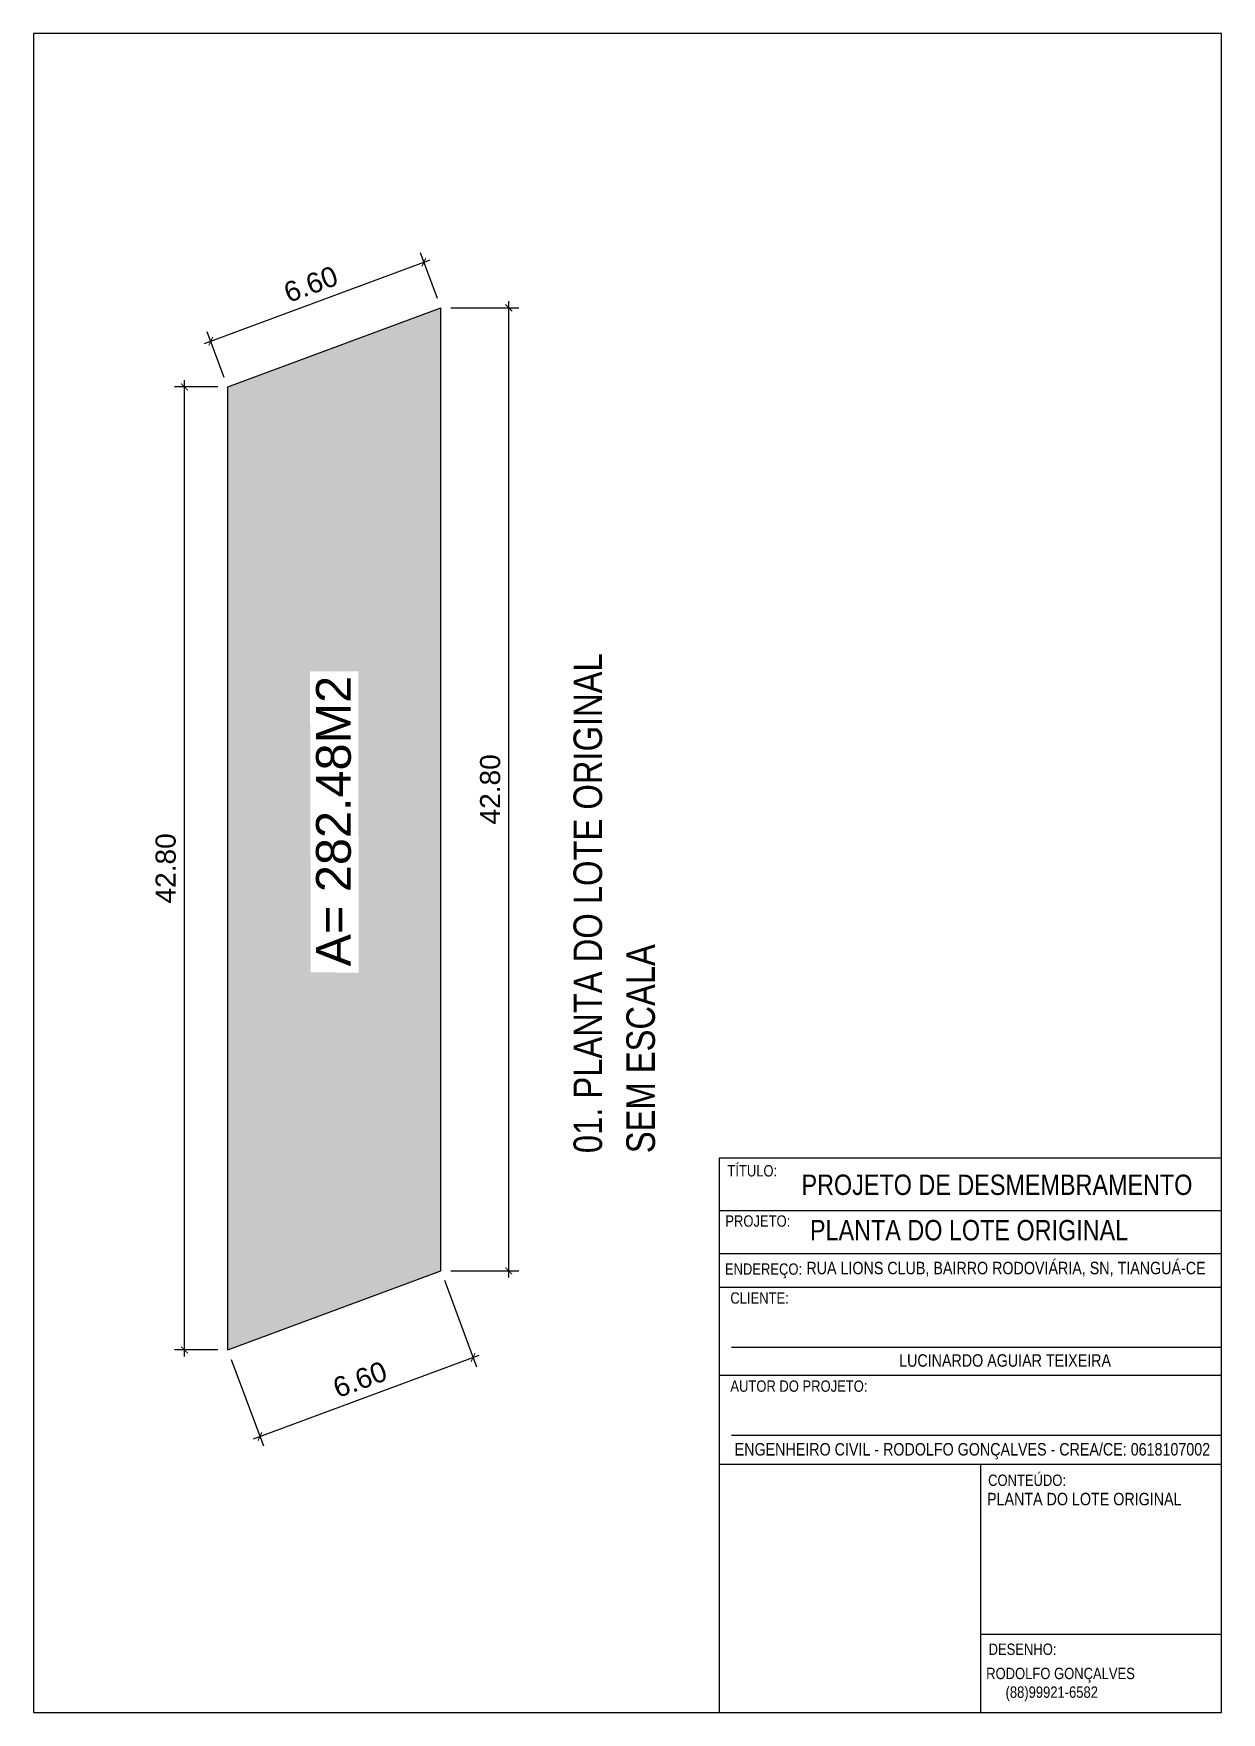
# Model space of a CAD drawing. Header units: millimetres. Extents: x 2167 to 4287, y 1412 to 1869.
# Drawn here: x 2521.3 to 2663.1, y 1411.6 to 1612.1 of the extents above; entities that cross this region are included whole.
import ezdxf

# ---------------------------------------------------------------- set-up
doc = ezdxf.new("R2010")
doc.units = ezdxf.units.MM
doc.header["$LTSCALE"] = 20
for name, color, linetype in [('A-PEN-R', 1, 'Continuous'), ('COTA', 7, 'Continuous'), ('E-TXT-Y', 2, 'Continuous'), ('TEXTO', 3, 'Continuous')]:
    doc.layers.add(name, color=color, linetype=linetype)
doc.styles.add('COTA', font='arial.ttf')
doc.styles.add('F2', font='ARIALN.TTF')
doc.styles.add('style13', font='arial.ttf', dxfattribs={"height": 2.4})
doc.dimstyles.new('1_1000', dxfattribs={"dimtxt": 2.4, "dimasz": 0.8, "dimexe": 1.2, "dimexo": 1.2, "dimgap": 1, "dimtad": 1, "dimzin": 0, "dimdsep": 46, "dimtxsty": 'style13', "dimblk": 'ARCHTICK', "dimcen": 0.9, "dimdle": 0.8, "dimclrd": 256, "dimclre": 256, "dimclrt": 2, "dimadec": 0, "dimazin": 0, "dimtfac": 1, "dimtix": 1, "dimtmove": 0, "dimatfit": 3, "dimldrblk": 'ARCHTICK', "dimfxl": 0, "dimtolj": 1, "dimtzin": 0, "dimarcsym": 0})

msp = doc.modelspace()

# ---------------------------------------------------------------- texts
at = {"layer": 'COTA', "color": 232, "insert": (2557.116, 1518.051), "char_height": 4.15614, "attachment_point": 5, "rotation": 90, "style": 'COTA'}
msp.add_mtext_dynamic_manual_height_columns('A= 282.48M2', width=35.52529, gutter_width=5, heights=[0], dxfattribs=at)
at = {"layer": 'E-TXT-Y', "style": 'F2'}
for s, height, p in [('01. PLANTA DO LOTE ORIGINAL', 3.40934, (2589.149, 1478.408)), ('SEM ESCALA', 3.4093, (2595.458, 1478.408))]:
    msp.add_text(s, height=height, rotation=90, dxfattribs=at).set_placement(p)
for s, p in [('PROJETO DE DESMEMBRAMENTO', (2612.95, 1473.418)), ('PLANTA DO LOTE ORIGINAL', (2613.957, 1467.994))]:
    msp.add_text(s, height=2.43524, dxfattribs=at).set_placement(p)
at = {"layer": 'TEXTO', "color": 3, "style": 'F2'}
for s, height, p in [('TÍTULO: ', 1.3529, (2604.103, 1475.624)), ('PROJETO: ', 1.3529, (2603.857, 1469.627)), ('RUA LIONS CLUB, BAIRRO RODOVIÁRIA, SN, TIANGUÁ-CE', 1.4882, (2613.532, 1463.946)), ('ENDEREÇO:', 1.3529, (2603.81, 1463.892)), ('CLIENTE:', 1.3529, (2604.459, 1460.436)), ('LUCINARDO AGUIAR TEIXEIRA', 1.4882, (2624.598, 1452.907)), ('AUTOR DO PROJETO: ', 1.35291, (2604.459, 1449.916)), ('ENGENHEIRO CIVIL - RODOLFO GONÇALVES - CREA/CE: 0618107002', 1.4882, (2604.971, 1442.301)), ('CONTEÚDO:', 1.3529, (2635.218, 1438.67)), ('PLANTA DO LOTE ORIGINAL', 1.4882, (2635.092, 1436.358)), ('DESENHO:', 1.3529, (2635.28, 1418.493)), ('RODOLFO GONÇALVES', 1.35291, (2634.992, 1415.601)), ('(88)99921-6582', 1.35291, (2637.299, 1413.371))]:
    msp.add_text(s, height=height, dxfattribs=at).set_placement(p)

# ---------------------------------------------------------------- blocks, each defined once
blk = doc.blocks.new('_ArchTick')
at = {"color": 0, "linetype": 'ByBlock', "const_width": 0.15}
blk.add_lwpolyline([(-0.5, -0.5), (0.5, 0.5)], dxfattribs=at)
blk = doc.blocks.new('*D172')
at = {"lineweight": -2, "transparency": 16777216}
for p, q in [((2543.28, 1569.91), (2538.11, 1569.91)), ((2539.31, 1454.11), (2539.31, 1570.71)), ((2543.28, 1454.91), (2538.11, 1454.91))]:
    blk.add_line(p, q, dxfattribs=at)
at = {"lineweight": -2, "transparency": 16777216, "xscale": 0.8, "yscale": 0.8, "zscale": 0.8}
for p, rotation in [((2539.31, 1569.91), 90), ((2539.31, 1454.91), 270)]:
    blk.add_blockref('_ArchTick', p, dxfattribs=dict(at, rotation=rotation))
at = {"color": 2, "transparency": 16777216, "insert": (2537.08, 1512.41), "char_height": 2.4, "attachment_point": 5, "rotation": 90, "style": 'style13'}
blk.add_mtext('\\A1;42.80', dxfattribs=at)
blk = doc.blocks.new('*D173')
at = {"lineweight": -2, "transparency": 16777216}
for p, q in [((2570.33, 1463.23), (2574.17, 1452.89)), ((2544.9, 1453.78), (2548.74, 1443.44)), ((2547.57, 1444.29), (2574.5, 1454.29))]:
    blk.add_line(p, q, dxfattribs=at)
at = {"lineweight": -2, "transparency": 16777216, "xscale": 0.8, "yscale": 0.8, "zscale": 0.8}
for p, rotation in [((2573.75, 1454.01), 20.3770941474829), ((2548.32, 1444.57), 200.3770941474829)]:
    blk.add_blockref('_ArchTick', p, dxfattribs=dict(at, rotation=rotation))
at = {"color": 2, "transparency": 16777216, "insert": (2560.26, 1451.38), "char_height": 2.4, "attachment_point": 5, "rotation": 20.3771, "style": 'style13'}
blk.add_mtext('\\A1;6.60', dxfattribs=at)
blk = doc.blocks.new('*D174')
at = {"lineweight": -2, "transparency": 16777216}
for p, q in [((2578.02, 1463.55), (2578.02, 1580.15)), ((2571.11, 1579.35), (2579.22, 1579.35)), ((2571.11, 1464.35), (2579.22, 1464.35))]:
    blk.add_line(p, q, dxfattribs=at)
at = {"lineweight": -2, "transparency": 16777216, "xscale": 0.8, "yscale": 0.8, "zscale": 0.8}
for p, rotation in [((2578.02, 1579.35), 90), ((2578.02, 1464.35), 270)]:
    blk.add_blockref('_ArchTick', p, dxfattribs=dict(at, rotation=rotation))
at = {"color": 2, "transparency": 16777216, "insert": (2575.8, 1521.85), "char_height": 2.4, "attachment_point": 5, "rotation": 90, "style": 'style13'}
blk.add_mtext('\\A1;42.80', dxfattribs=at)
blk = doc.blocks.new('*D175')
at = {"lineweight": -2, "transparency": 16777216}
for p, q in [((2569.49, 1580.48), (2567.47, 1585.93)), ((2541.7, 1575.08), (2568.64, 1585.09)), ((2544.06, 1571.03), (2542.04, 1576.49))]:
    blk.add_line(p, q, dxfattribs=at)
at = {"lineweight": -2, "transparency": 16777216, "xscale": 0.8, "yscale": 0.8, "zscale": 0.8}
for p, rotation in [((2567.89, 1584.81), 20.3770941474829), ((2542.45, 1575.36), 200.3770941474829)]:
    blk.add_blockref('_ArchTick', p, dxfattribs=dict(at, rotation=rotation))
at = {"color": 2, "transparency": 16777216, "insert": (2554.39, 1582.17), "char_height": 2.4, "attachment_point": 5, "rotation": 20.3771, "style": 'style13'}
blk.add_mtext('\\A1;6.60', dxfattribs=at)

# ---------------------------------------------------------------- dimensions: what is measured, and where the dimension line sits
at = {"color": 2}
for p1, p2, distance, picture, middle in [((2544.48, 1569.907), (2569.912, 1579.353), 5.821, '*D175', (2554.394, 1582.173)), ((2544.48, 1454.906), (2569.912, 1464.353), -11.028, '*D173', (2560.261, 1451.377))]:
    dim = msp.add_aligned_dim(p1=p1, p2=p2, distance=distance, text='6.60', dimstyle='1_1000', dxfattribs=at)
    dim.commit()
    dim.dimension.update_dxf_attribs({"geometry": picture, "text_midpoint": middle})
for base, p1, p2, picture, middle in [((2578.023, 1579.353), (2569.912, 1464.353), (2569.912, 1579.353), '*D174', (2575.798, 1521.853)), ((2539.308, 1569.907), (2544.48, 1454.906), (2544.48, 1569.907), '*D172', (2537.083, 1512.406))]:
    dim = msp.add_linear_dim(base=base, p1=p1, p2=p2, angle=90, text='42.80', dimstyle='1_1000', dxfattribs=at)
    dim.commit()
    dim.dimension.update_dxf_attribs({"geometry": picture, "text_midpoint": middle})

# ---------------------------------------------------------------- hatches: boundary and pattern name
h = msp.add_hatch()
h.set_pattern_fill('DOTS', color=256, scale=0.30564, angle=90, style=0)
h.set_pattern_definition([(90, (-513.02853, -314.66078), (-0.4852035, 0.24260175), [0, -0.4852035])])
h.paths.add_polyline_path([(2569.912, 1579.353), (2544.48, 1569.907), (2544.48, 1454.906), (2569.912, 1464.353)])
h.paths.add_polyline_path([(2560.107, 1499.958), (2560.05, 1535.948), (2554.297, 1535.944), (2554.387, 1500.004)], flags=16)

# ---------------------------------------------------------------- linework, layer by layer
at = {"color": 2}
for p, q in [((2544.48, 1569.907), (2569.912, 1579.353)), ((2569.912, 1464.353), (2569.912, 1579.353)), ((2544.48, 1454.906), (2544.48, 1569.907)), ((2544.48, 1454.906), (2569.912, 1464.353))]:
    msp.add_line(p, q, dxfattribs=at)
msp.add_lwpolyline([(2663.058, 1612.099), (2521.308, 1612.099), (2521.308, 1411.624), (2663.058, 1411.624)], close=True, dxfattribs=at)
at = {"layer": 'A-PEN-R'}
for p, q in [((2663.058, 1477.811), (2603.138, 1477.811)), ((2603.138, 1477.811), (2603.138, 1411.624)), ((2663.058, 1411.624), (2663.058, 1477.811)), ((2603.138, 1471.57), (2663.058, 1471.57)), ((2603.138, 1466.437), (2663.058, 1466.437)), ((2603.138, 1462.422), (2663.058, 1462.422)), ((2604.605, 1455.256), (2663.058, 1455.256)), ((2603.138, 1451.902), (2663.058, 1451.902)), ((2604.605, 1444.736), (2663.058, 1444.736)), ((2603.138, 1441.271), (2663.058, 1441.271)), ((2634.345, 1411.624), (2634.345, 1441.271)), ((2634.345, 1420.986), (2663.058, 1420.986)), ((2603.138, 1411.624), (2663.058, 1411.624))]:
    msp.add_line(p, q, dxfattribs=at)

msp.set_redraw_order([(e.dxf.handle, doc.entitydb.next_handle()) for e in msp.query("TEXT MTEXT ATTDEF DIMENSION ARC_DIMENSION")])  # texts and dimensions are drawn at this point

doc.saveas('drawing.dxf')
